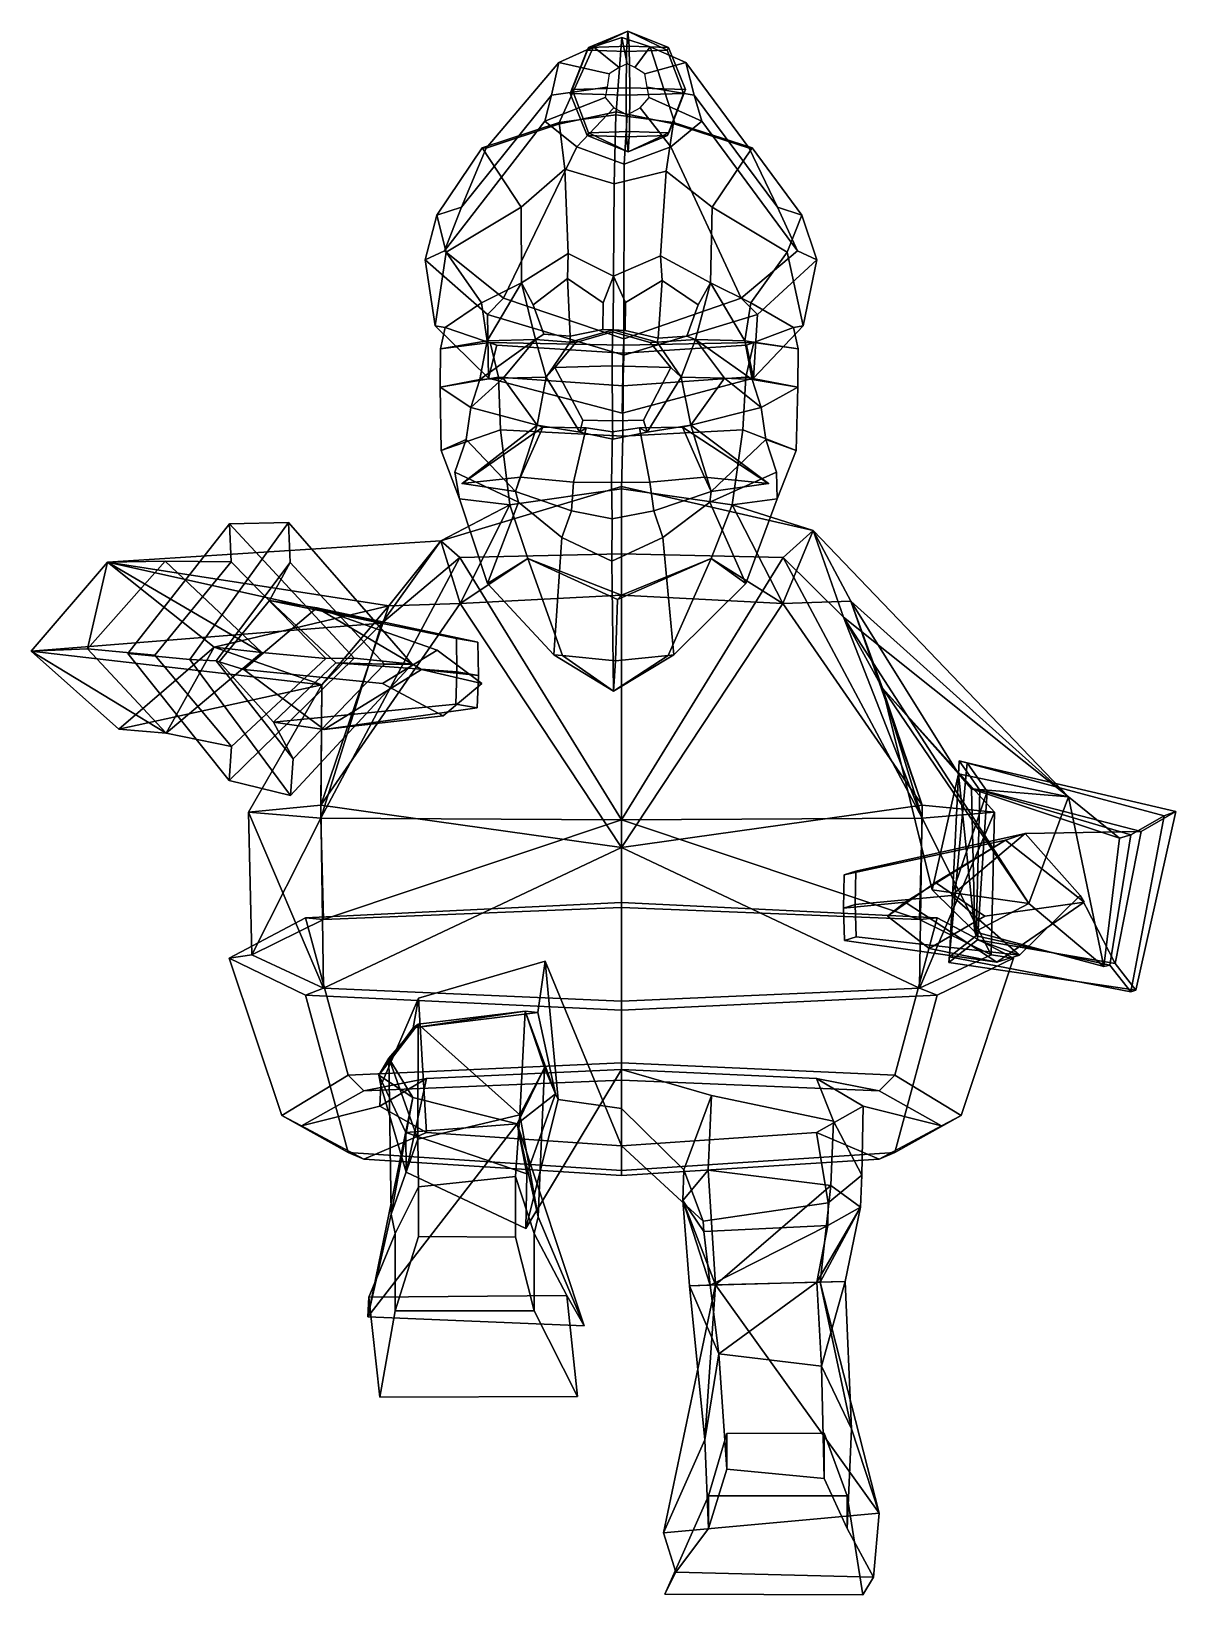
# Model space of a CAD drawing. Extents: x -202 to 186, y -154 to 377.
import ezdxf

# ---------------------------------------------------------------- set-up
doc = ezdxf.new("R2010")
doc.units = 0

msp = doc.modelspace()

# ---------------------------------------------------------------- linework, layer by layer
for p in [(-55.881325, 223.509094, 96.519157), (48.075958, 223.509094, 99.720512)]:
    msp.add_point(p)
for points in [[(-0.116516, 370.269958, -40.212875), (0.331226, 377.146362, -54.752239), (-13.489609, 370.712646, -48.07933)], [(-13.489609, 370.712646, -48.07933), (0.331226, 377.146362, -54.752239), (-13.03091, 371.597992, -62.974461)], [(0.331226, 377.146362, -54.752239), (0.800882, 372.04068, -70.003197), (-13.03091, 371.597992, -62.974461)], [(-0.116516, 370.269958, -40.212875), (13.715307, 370.712646, -47.24155), (0.331226, 377.146362, -54.752239)], [(0.331226, 377.146362, -54.752239), (14.174006, 371.597992, -62.136681), (0.800882, 372.04068, -70.003197)], [(13.715307, 370.712646, -47.24155), (14.174006, 371.597992, -62.136681), (0.331226, 377.146362, -54.752239)], [(-47.729977, 337.44809, 57.647293), (-23.192663, 345.571411, 68.518448), (-11.272861, 371.880646, 10.676607), (-23.093084, 366.52475, 6.916567)], [(-3.603385, 349.734802, 75.284683), (-1.71189, 375.006348, 12.95296), (-11.272861, 371.880646, 10.676607), (-23.192663, 345.571411, 68.518448)], [(-2.633693, 364.826691, -46.366898), (-5.968301, 362.666229, -46.609684), (-23.093084, 366.52475, 6.916567), (-11.272861, 371.880646, 10.676607)], [(-13.03091, 371.597992, -62.974461), (0.800882, 372.04068, -70.003197), (1.017332, 357.943695, -77.031876), (-18.543797, 357.317688, -67.09182)], [(0.057936, 366.087524, -46.202244), (-2.633693, 364.826691, -46.366898), (-11.272861, 371.880646, 10.676607), (-1.71189, 375.006348, 12.95296)], [(-3.603385, 349.734802, 75.284683), (16.365107, 345.571411, 69.736633), (7.97103, 371.880646, 11.269224), (-1.71189, 375.006348, 12.95296)], [(0.057936, 366.087524, -46.202244), (-1.71189, 375.006348, 12.95296), (7.97103, 371.880646, 11.269224), (2.754596, 364.826691, -46.200962)], [(14.174006, 371.597992, -62.136681), (19.929758, 357.317657, -65.907021), (1.017332, 357.943695, -77.031876), (0.800882, 372.04068, -70.003197)], [(2.754596, 364.826691, -46.200962), (7.97103, 371.880646, 11.269224), (20.000217, 366.52475, 8.243629), (6.097824, 362.666229, -46.238106)], [(41.524853, 337.44809, 60.395897), (20.000217, 366.52475, 8.243629), (7.97103, 371.880646, 11.269224), (16.365107, 345.571411, 69.736633)], [(-56.153599, 317.396423, 37.475311), (-47.729977, 337.44809, 57.647293), (-23.093084, 366.52475, 6.916567), (-25.555246, 355.493378, -0.153944)], [(-5.968301, 362.666229, -46.609684), (-6.709085, 358.21637, -46.921032), (-25.555246, 355.493378, -0.153944), (-23.093084, 366.52475, 6.916567)], [(-19.192495, 356.065582, -46.02684), (-13.489609, 370.712646, -48.07933), (-13.03091, 371.597992, -62.974461), (-18.543797, 357.317688, -67.09182)], [(-0.280065, 355.439545, -34.902016), (-0.116516, 370.269958, -40.212875), (-13.489609, 370.712646, -48.07933), (-19.192495, 356.065582, -46.02684)], [(-0.280065, 355.439545, -34.902016), (19.281057, 356.065582, -44.842041), (13.715307, 370.712646, -47.24155), (-0.116516, 370.269958, -40.212875)], [(6.097824, 362.666229, -46.238106), (20.000217, 366.52475, 8.243629), (22.892769, 355.493378, 1.338016), (6.856359, 358.21637, -46.503284)], [(19.281057, 356.065582, -44.842041), (19.929758, 357.317657, -65.907021), (14.174006, 371.597992, -62.136681), (13.715307, 370.712646, -47.24155)], [(51.173725, 317.396423, 40.780457), (22.892769, 355.493378, 1.338016), (20.000217, 366.52475, 8.243629), (41.524853, 337.44809, 60.395897)], [(-6.709085, 358.21637, -46.921032), (-7.388259, 354.626953, -47.174694), (-27.832855, 346.595001, -5.866297), (-25.555246, 355.493378, -0.153944)], [(-19.192495, 356.065582, -46.02684), (-18.543797, 357.317688, -67.09182), (-12.978011, 342.670624, -64.692245), (-13.436709, 341.785278, -49.797115)], [(-0.280065, 355.439545, -34.902016), (-19.192495, 356.065582, -46.02684), (-13.436709, 341.785278, -49.797115), (-0.063616, 341.34259, -41.930664)], [(-12.978011, 342.670624, -64.692245), (-18.543797, 357.317688, -67.09182), (1.017332, 357.943695, -77.031876), (0.853782, 343.113281, -71.720985)], [(-0.280065, 355.439545, -34.902016), (-0.063616, 341.34259, -41.930664), (13.768205, 341.785248, -48.959335), (19.281057, 356.065582, -44.842041)], [(14.226903, 342.670624, -63.854465), (0.853782, 343.113281, -71.720985), (1.017332, 357.943695, -77.031876), (19.929758, 357.317657, -65.907021)], [(6.856359, 358.21637, -46.503284), (22.892769, 355.493378, 1.338016), (25.517557, 346.594971, -4.223368), (7.549856, 354.626953, -46.714672)], [(19.281057, 356.065582, -44.842041), (13.768205, 341.785248, -48.959335), (14.226903, 342.670624, -63.854465), (19.929758, 357.317657, -65.907021)], [(-61.871082, 302.569519, 19.438971), (-56.153599, 317.396423, 37.475311), (-25.555246, 355.493378, -0.153944), (-27.832855, 346.595001, -5.866297)], [(-7.388259, 354.626953, -47.174694), (-4.381738, 351.118195, -47.309597), (-16.950588, 337.896606, -11.046558), (-27.832855, 346.595001, -5.866297)], [(-4.381738, 351.118195, -47.309597), (0.092511, 348.754364, -47.3251), (-0.873653, 332.036591, -14.267151), (-16.950588, 337.896606, -11.046558)], [(4.557329, 351.118195, -47.034317), (14.97465, 337.896576, -10.063418), (-0.873653, 332.036591, -14.267151), (0.092511, 348.754364, -47.3251)], [(7.549856, 354.626953, -46.714672), (25.517557, 346.594971, -4.223368), (14.97465, 337.896576, -10.063418), (4.557329, 351.118195, -47.034317)], [(57.990177, 302.569519, 23.130096), (25.517557, 346.594971, -4.223368), (22.892769, 355.493378, 1.338016), (51.173725, 317.396423, 40.780457)], [(-41.845936, 286.55014, 5.542206), (-61.871082, 302.569519, 19.438971), (-27.832855, 346.595001, -5.866297), (-16.950588, 337.896606, -11.046558)], [(-21.066147, 330.266754, 88.660553), (-22.969227, 346.209625, 73.889877), (-49.135857, 337.573334, 62.938446), (-35.840725, 317.428802, 83.034904)], [(-22.969227, 346.209625, 73.889877), (-23.192663, 345.571411, 68.518448), (-47.729977, 337.44809, 57.647293), (-49.135857, 337.573334, 62.938446)], [(-3.751353, 348.767059, 80.089584), (-3.603385, 349.734802, 75.284683), (-23.192663, 345.571411, 68.518448), (-22.969227, 346.209625, 73.889877)], [(-4.276262, 325.372192, 97.134796), (-3.751353, 348.767059, 80.089584), (-22.969227, 346.209625, 73.889877), (-21.066147, 330.266754, 88.660553)], [(-4.276262, 325.372192, 97.134796), (13.391994, 329.617676, 90.202209), (15.811582, 346.209625, 75.084129), (-3.751353, 348.767059, 80.089584)], [(-3.751353, 348.767059, 80.089584), (15.811582, 346.209625, 75.084129), (16.365107, 345.571411, 69.736633), (-3.603385, 349.734802, 75.284683)], [(13.391994, 329.617676, 90.202209), (28.967606, 317.428772, 85.030685), (42.602497, 337.573303, 65.763527), (15.811582, 346.209625, 75.084129)], [(38.858055, 286.55014, 8.027484), (14.97465, 337.896576, -10.063418), (25.517557, 346.594971, -4.223368), (57.990177, 302.569519, 23.130096)], [(15.811582, 346.209625, 75.084129), (42.602497, 337.573303, 65.763527), (41.524853, 337.44809, 60.395897), (16.365107, 345.571411, 69.736633)], [(-13.436709, 341.785278, -49.797115), (-12.978011, 342.670624, -64.692245), (0.406029, 336.236877, -57.181557)], [(-0.063616, 341.34259, -41.930664), (-13.436709, 341.785278, -49.797115), (0.406029, 336.236877, -57.181557)], [(0.406029, 336.236877, -57.181557), (-12.978011, 342.670624, -64.692245), (0.853782, 343.113281, -71.720985)], [(-0.063616, 341.34259, -41.930664), (0.406029, 336.236877, -57.181557), (13.768205, 341.785248, -48.959335)], [(0.406029, 336.236877, -57.181557), (0.853782, 343.113281, -71.720985), (14.226903, 342.670624, -63.854465)], [(13.768205, 341.785248, -48.959335), (0.406029, 336.236877, -57.181557), (14.226903, 342.670624, -63.854465)], [(-35.840725, 317.428802, 83.034904), (-49.135857, 337.573334, 62.938446), (-64.550583, 314.67453, 40.539902), (-61.404224, 302.127686, 69.850586)], [(-49.135857, 337.573334, 62.938446), (-47.729977, 337.44809, 57.647293), (-56.153599, 317.396423, 37.475311), (-64.550583, 314.67453, 40.539902)], [(-1.069545, 272.746582, -6.99648), (-41.845936, 286.55014, 5.542206), (-16.950588, 337.896606, -11.046558), (-0.873653, 332.036591, -14.267151)], [(-1.069545, 272.746582, -6.99648), (-0.873653, 332.036591, -14.267151), (14.97465, 337.896576, -10.063418), (38.858055, 286.55014, 8.027484)], [(28.967606, 317.428772, 85.030685), (54.422298, 302.127686, 73.417465), (59.366226, 314.67453, 44.355919), (42.602497, 337.573303, 65.763527)], [(42.602497, 337.573303, 65.763527), (59.366226, 314.67453, 44.355919), (51.173725, 317.396423, 40.780457), (41.524853, 337.44809, 60.395897)], [(-21.066147, 330.266754, 88.660553), (-35.840725, 317.428802, 83.034904), (-35.779865, 291.732971, 90.568245), (-19.88756, 301.674194, 101.352425)], [(-4.276262, 325.372192, 97.134796), (-21.066147, 330.266754, 88.660553), (-19.88756, 301.674194, 101.352425), (-4.52136, 294.00061, 105.093788)], [(-4.276262, 325.372192, 97.134796), (-4.52136, 294.00061, 105.093788), (11.445468, 300.899323, 102.44725), (13.391994, 329.617676, 90.202209)], [(13.391994, 329.617676, 90.202209), (11.445468, 300.899323, 102.44725), (28.443319, 291.732971, 92.54599), (28.967606, 317.428772, 85.030685)], [(-64.550583, 314.67453, 40.539902), (-56.153599, 317.396423, 37.475311), (-61.871082, 302.569519, 19.438971), (-68.429314, 299.478516, 19.461666)], [(-61.404224, 302.127686, 69.850586), (-64.550583, 314.67453, 40.539902), (-68.429314, 299.478516, 19.461666), (-65.100067, 277.147125, 41.282822)], [(-49.384697, 284.927368, 74.779175), (-35.779865, 291.732971, 90.568245), (-35.840725, 317.428802, 83.034904), (-61.404224, 302.127686, 69.850586)], [(42.122272, 284.927368, 77.59713), (54.422298, 302.127686, 73.417465), (28.967606, 317.428772, 85.030685), (28.443319, 291.732971, 92.54599)], [(59.366226, 314.67453, 44.355919), (64.534584, 299.478485, 23.556288), (57.990177, 302.569519, 23.130096), (51.173725, 317.396423, 40.780457)], [(54.422298, 302.127686, 73.417465), (59.868954, 277.147095, 45.131241), (64.534584, 299.478485, 23.556288), (59.366226, 314.67453, 44.355919)], [(-68.429314, 299.478516, 19.461666), (-61.871082, 302.569519, 19.438971), (-41.845936, 286.55014, 5.542206), (-47.3535, 280.960754, 4.770217)], [(-65.100067, 277.147125, 41.282822), (-68.429314, 299.478516, 19.461666), (-47.3535, 280.960754, 4.770217), (-47.001808, 259.390045, 22.437302)], [(-61.404224, 302.127686, 69.850586), (-65.100067, 277.147125, 41.282822), (-61.731625, 276.558441, 39.291069), (-49.384697, 284.927368, 74.779175)], [(-20.165123, 293.16394, 101.956139), (-19.88756, 301.674194, 101.352425), (-35.779865, 291.732971, 90.568245), (-31.808367, 284.292999, 92.229012)], [(-20.165123, 293.16394, 101.956139), (-8.086473, 284.888611, 104.391029), (-4.52136, 294.00061, 105.093788), (-19.88756, 301.674194, 101.352425)], [(11.94232, 292.459229, 102.780418), (11.445468, 300.899323, 102.44725), (-4.52136, 294.00061, 105.093788), (-0.472189, 285.017151, 104.799423)], [(11.94232, 292.459229, 102.780418), (24.216333, 284.281281, 91.446785), (28.443319, 291.732971, 92.54599), (11.445468, 300.899323, 102.44725)], [(64.534584, 299.478485, 23.556288), (44.402687, 280.960754, 7.595849), (38.858055, 286.55014, 8.027484), (57.990177, 302.569519, 23.130096)], [(54.422298, 302.127686, 73.417465), (42.122272, 284.927368, 77.59713), (56.629452, 276.558441, 42.935997), (59.868954, 277.147095, 45.131241)], [(59.868954, 277.147095, 45.131241), (42.964577, 259.390015, 25.207815), (44.402687, 280.960754, 7.595849), (64.534584, 299.478485, 23.556288)], [(-19.241358, 273.601807, 101.177376), (-20.165123, 293.16394, 101.956139), (-31.808367, 284.292999, 92.229012), (-28.168507, 274.268555, 95.765869)], [(-8.086473, 284.888611, 104.391029), (-20.165123, 293.16394, 101.956139), (-19.241358, 273.601807, 101.177376), (-8.12711, 275.828033, 105.710609)], [(-8.12711, 275.828033, 105.710609), (-4.64265, 275.748657, 109.032394), (-4.52136, 294.00061, 105.093788), (-8.086473, 284.888611, 104.391029)], [(-0.519537, 275.580139, 106.336937), (-0.472189, 285.017151, 104.799423), (-4.52136, 294.00061, 105.093788), (-4.64265, 275.748657, 109.032394)], [(-0.472189, 285.017151, 104.799423), (-0.519537, 275.580139, 106.336937), (10.66409, 272.957275, 101.500732), (11.94232, 292.459229, 102.780418)], [(10.66409, 272.957275, 101.500732), (20.416731, 273.622925, 95.467827), (24.216333, 284.281281, 91.446785), (11.94232, 292.459229, 102.780418)], [(-47.459808, 272.001495, 76.363823), (-35.779865, 291.732971, 90.568245), (-49.384697, 284.927368, 74.779175)], [(-31.038378, 272.482788, 96.774323), (-35.779865, 291.732971, 90.568245), (-47.459808, 272.001495, 76.363823)], [(-28.168507, 274.268555, 95.765869), (-31.808367, 284.292999, 92.229012), (-35.779865, 291.732971, 90.568245), (-31.038378, 272.482788, 96.774323)], [(20.416731, 273.622925, 95.467827), (23.328947, 272.482788, 98.448563), (28.443319, 291.732971, 92.54599), (24.216333, 284.281281, 91.446785)], [(23.328947, 272.482788, 98.448563), (40.103523, 272.001495, 79.060333), (28.443319, 291.732971, 92.54599)], [(40.103523, 272.001495, 79.060333), (42.122272, 284.927368, 77.59713), (28.443319, 291.732971, 92.54599)], [(-49.384697, 284.927368, 74.779175), (-61.731625, 276.558441, 39.291069), (-63.251152, 269.292236, 39.758892), (-47.459808, 272.001495, 76.363823)], [(-47.3535, 280.960754, 4.770217), (-41.845936, 286.55014, 5.542206), (-1.069545, 272.746582, -6.99648), (-1.023115, 267.132477, -8.504208)], [(44.402687, 280.960754, 7.595849), (-1.023115, 267.132477, -8.504208), (-1.069545, 272.746582, -6.99648), (38.858055, 286.55014, 8.027484)], [(42.122272, 284.927368, 77.59713), (40.103523, 272.001495, 79.060333), (58.117306, 269.292236, 43.496429), (56.629452, 276.558441, 42.935997)], [(-65.100067, 277.147125, 41.282822), (-47.001808, 259.390045, 22.437302), (-44.179668, 270.555054, 14.813267), (-61.731625, 276.558441, 39.291069)], [(-63.251152, 269.292236, 39.758892), (-61.731625, 276.558441, 39.291069), (-44.179668, 270.555054, 14.813267), (-46.35487, 271.407532, 10.323637)], [(-47.001808, 259.390045, 22.437302), (-47.3535, 280.960754, 4.770217), (-1.023115, 267.132477, -8.504208), (-1.534736, 247.401428, 8.109522)], [(42.964577, 259.390015, 25.207815), (-1.534736, 247.401428, 8.109522), (-1.023115, 267.132477, -8.504208), (44.402687, 280.960754, 7.595849)], [(59.868954, 277.147095, 45.131241), (56.629452, 276.558441, 42.935997), (40.616909, 270.555054, 17.424574), (42.964577, 259.390015, 25.207815)], [(58.117306, 269.292236, 43.496429), (43.064232, 271.407532, 13.077295), (40.616909, 270.555054, 17.424574), (56.629452, 276.558441, 42.935997)], [(-47.459808, 272.001495, 76.363823), (-63.251152, 269.292236, 39.758892), (-63.361156, 256.230408, 42.623325), (-49.916874, 258.912384, 76.822998)], [(-63.361156, 256.230408, 42.623325), (-63.251152, 269.292236, 39.758892), (-46.35487, 271.407532, 10.323637), (-43.584629, 259.648804, 9.539016)], [(-49.916874, 258.912384, 76.822998), (-31.038378, 272.482788, 96.774323), (-47.459808, 272.001495, 76.363823)], [(-41.982086, 259.312073, 100.310303), (-31.038378, 272.482788, 96.774323), (-49.916874, 258.912384, 76.822998)], [(-46.35487, 271.407532, 10.323637), (-44.179668, 270.555054, 14.813267), (-1.2738, 267.86322, -0.363753), (-1.181977, 270.544312, -3.345497)], [(-43.584629, 259.648804, 9.539016), (-46.35487, 271.407532, 10.323637), (-1.181977, 270.544312, -3.345497), (-1.249187, 256.763519, -1.162999)], [(-41.982086, 259.312073, 100.310303), (-27.450287, 259.624023, 103.781494), (-31.038378, 272.482788, 96.774323)], [(-19.241358, 273.601807, 101.177376), (-28.168507, 274.268555, 95.765869), (-31.038378, 272.482788, 96.774323), (-19.279501, 271.532654, 103.484573)], [(-27.450287, 259.624023, 103.781494), (-19.279501, 271.532654, 103.484573), (-31.038378, 272.482788, 96.774323)], [(-24.466911, 263.013885, 121.184563), (-17.343336, 271.503845, 119.759239), (-19.279501, 271.532654, 103.484573), (-27.450287, 259.624023, 103.781494)], [(-4.974988, 263.532837, 128.218735), (-4.829001, 275.117432, 123.478157), (-17.343336, 271.503845, 119.759239), (-24.466911, 263.013885, 121.184563)], [(-19.241358, 273.601807, 101.177376), (-19.279501, 271.532654, 103.484573), (-4.64265, 275.748657, 109.032394), (-8.12711, 275.828033, 105.710609)], [(-4.829001, 275.117432, 123.478157), (-4.64265, 275.748657, 109.032394), (-19.279501, 271.532654, 103.484573), (-17.343336, 271.503845, 119.759239)], [(-4.974988, 263.532837, 128.218735), (14.912823, 263.013885, 122.397263), (7.890449, 271.503845, 120.536308), (-4.829001, 275.117432, 123.478157)], [(-4.829001, 275.117432, 123.478157), (7.890449, 271.503845, 120.536308), (10.307831, 271.532654, 104.395714), (-4.64265, 275.748657, 109.032394)], [(10.66409, 272.957275, 101.500732), (-0.519537, 275.580139, 106.336937), (-4.64265, 275.748657, 109.032394), (10.307831, 271.532654, 104.395714)], [(43.064232, 271.407532, 13.077295), (-1.181977, 270.544312, -3.345497), (-1.2738, 267.86322, -0.363753), (40.616909, 270.555054, 17.424574)], [(40.347523, 259.648804, 12.123703), (-1.249187, 256.763519, -1.162999), (-1.181977, 270.544312, -3.345497), (43.064232, 271.407532, 13.077295)], [(14.912823, 263.013885, 122.397263), (18.444868, 259.624023, 105.194832), (10.307831, 271.532654, 104.395714), (7.890449, 271.503845, 120.536308)], [(10.66409, 272.957275, 101.500732), (10.307831, 271.532654, 104.395714), (23.328947, 272.482788, 98.448563), (20.416731, 273.622925, 95.467827)], [(18.444868, 259.624023, 105.194832), (23.328947, 272.482788, 98.448563), (10.307831, 271.532654, 104.395714)], [(33.16272, 259.312073, 102.62439), (23.328947, 272.482788, 98.448563), (18.444868, 259.624023, 105.194832)], [(33.16272, 259.312073, 102.62439), (42.527687, 258.912384, 79.66983), (23.328947, 272.482788, 98.448563)], [(42.527687, 258.912384, 79.66983), (40.103523, 272.001495, 79.060333), (23.328947, 272.482788, 98.448563)], [(40.103523, 272.001495, 79.060333), (42.527687, 258.912384, 79.66983), (58.05085, 256.230408, 46.362206), (58.117306, 269.292236, 43.496429)], [(58.05085, 256.230408, 46.362206), (40.347523, 259.648804, 12.123703), (43.064232, 271.407532, 13.077295), (58.117306, 269.292236, 43.496429)], [(-47.001808, 259.390045, 22.437302), (-1.534736, 247.401428, 8.109522), (-1.2738, 267.86322, -0.363753), (-44.179668, 270.555054, 14.813267)], [(42.964577, 259.390015, 25.207815), (40.616909, 270.555054, 17.424574), (-1.2738, 267.86322, -0.363753), (-1.534736, 247.401428, 8.109522)], [(-14.926999, 245.03714, 117.576286), (-24.466911, 263.013885, 121.184563), (-27.450287, 259.624023, 103.781494), (-15.986034, 241.049377, 104.859261)], [(-4.818595, 244.7901, 123.140213), (-4.974988, 263.532837, 128.218735), (-24.466911, 263.013885, 121.184563), (-14.926999, 245.03714, 117.576286)], [(-4.818595, 244.7901, 123.140213), (5.613013, 245.03714, 118.208817), (14.912823, 263.013885, 122.397263), (-4.974988, 263.532837, 128.218735)], [(5.613013, 245.03714, 118.208817), (6.93602, 241.049377, 105.565147), (18.444868, 259.624023, 105.194832), (14.912823, 263.013885, 122.397263)], [(-63.001617, 234.777039, 45.124458), (-63.361156, 256.230408, 42.623325), (-43.584629, 259.648804, 9.539016), (-42.91074, 241.838135, 13.409851)], [(-49.916874, 258.912384, 76.822998), (-63.361156, 256.230408, 42.623325), (-52.979725, 249.372925, 76.671051)], [(-54.607807, 238.467346, 77.371758), (-52.979725, 249.372925, 76.671051), (-63.361156, 256.230408, 42.623325), (-63.001617, 234.777039, 45.124458)], [(-52.979725, 249.372925, 76.671051), (-41.982086, 259.312073, 100.310303), (-49.916874, 258.912384, 76.822998)], [(-30.420565, 243.357239, 98.379707), (-41.982086, 259.312073, 100.310303), (-52.979725, 249.372925, 76.671051)], [(-42.91074, 241.838135, 13.409851), (-43.584629, 259.648804, 9.539016), (-1.249187, 256.763519, -1.162999), (-1.413359, 239.65918, 4.168115)], [(-30.420565, 243.357239, 98.379707), (-27.450287, 259.624023, 103.781494), (-41.982086, 259.312073, 100.310303)], [(-15.986034, 241.049377, 104.859261), (-27.450287, 259.624023, 103.781494), (-30.420565, 243.357239, 98.379707)], [(39.436733, 241.838135, 15.945739), (-1.413359, 239.65918, 4.168115), (-1.249187, 256.763519, -1.162999), (40.347523, 259.648804, 12.123703)], [(6.93602, 241.049377, 105.565147), (21.741898, 243.357239, 99.986046), (18.444868, 259.624023, 105.194832)], [(21.741898, 243.357239, 99.986046), (33.16272, 259.312073, 102.62439), (18.444868, 259.624023, 105.194832)], [(21.741898, 243.357239, 99.986046), (45.594082, 249.372925, 79.706627), (33.16272, 259.312073, 102.62439)], [(45.594082, 249.372925, 79.706627), (42.527687, 258.912384, 79.66983), (33.16272, 259.312073, 102.62439)], [(57.538097, 234.777039, 48.836475), (39.436733, 241.838135, 15.945739), (40.347523, 259.648804, 12.123703), (58.05085, 256.230408, 46.362206)], [(42.527687, 258.912384, 79.66983), (45.594082, 249.372925, 79.706627), (58.05085, 256.230408, 46.362206)], [(47.175964, 238.467346, 80.506187), (57.538097, 234.777039, 48.836475), (58.05085, 256.230408, 46.362206), (45.594082, 249.372925, 79.706627)], [(-54.607807, 238.467346, 77.371758), (-37.755917, 220.892761, 105.652687), (-30.420565, 243.357239, 98.379707), (-52.979725, 249.372925, 76.671051)], [(-4.818595, 244.7901, 123.140213), (-14.926999, 245.03714, 117.576286), (-15.986034, 241.049377, 104.859261), (-4.711452, 238.575684, 111.266586)], [(-4.818595, 244.7901, 123.140213), (-4.711452, 238.575684, 111.266586), (6.93602, 241.049377, 105.565147), (5.613013, 245.03714, 118.208817)], [(47.175964, 238.467346, 80.506187), (45.594082, 249.372925, 79.706627), (21.741898, 243.357239, 99.986046), (28.615828, 220.892761, 107.696602)], [(-56.82914, 218.403198, 50.289764), (-63.001617, 234.777039, 45.124458), (-42.91074, 241.838135, 13.409851), (-39.738895, 216.331299, 32.161495)], [(-28.488127, 242.671265, 112.501266), (-30.420565, 243.357239, 98.379707), (-55.881325, 223.509094, 96.519157)], [(-55.881325, 223.509094, 96.519157), (-30.420565, 243.357239, 98.379707), (-37.755917, 220.892761, 105.652687)], [(-36.062836, 225.771179, 115.552551), (-28.488127, 242.671265, 112.501266), (-55.881325, 223.509094, 96.519157)], [(-39.738895, 216.331299, 32.161495), (-42.91074, 241.838135, 13.409851), (-1.413359, 239.65918, 4.168115), (-1.777816, 221.738708, 9.344525)], [(-13.801743, 242.415466, 113.084267), (-28.488127, 242.671265, 112.501266), (-36.062836, 225.771179, 115.552551), (-18.127804, 224.036499, 124.879387)], [(-28.488127, 242.671265, 112.501266), (-13.801743, 242.415466, 113.084267), (-15.986034, 241.049377, 104.859261), (-30.420565, 243.357239, 98.379707)], [(-18.127804, 224.036499, 124.879387), (-5.164315, 223.86908, 125.972343), (-4.862751, 241.147217, 116.179688), (-13.801743, 242.415466, 113.084267)], [(-4.862751, 241.147217, 116.179688), (-4.711452, 238.575684, 111.266586), (-15.986034, 241.049377, 104.859261), (-13.801743, 242.415466, 113.084267)], [(7.841859, 224.036499, 125.679123), (4.24977, 242.415466, 113.640167), (-4.862751, 241.147217, 116.179688), (-5.164315, 223.86908, 125.972343)], [(-4.862751, 241.147217, 116.179688), (4.24977, 242.415466, 113.640167), (6.93602, 241.049377, 105.565147), (-4.711452, 238.575684, 111.266586)], [(35.731968, 216.331299, 33.018978), (-1.777816, 221.738708, 9.344525), (-1.413359, 239.65918, 4.168115), (39.436733, 241.838135, 15.945739)], [(18.944199, 242.671265, 113.961937), (21.741898, 243.357239, 99.986046), (6.93602, 241.049377, 105.565147), (4.24977, 242.415466, 113.640167)], [(4.24977, 242.415466, 113.640167), (7.841859, 224.036499, 125.679123), (26.316805, 225.771179, 117.473526), (18.944199, 242.671265, 113.961937)], [(18.944199, 242.671265, 113.961937), (48.075958, 223.509094, 99.720512), (21.741898, 243.357239, 99.986046)], [(26.316805, 225.771179, 117.473526), (48.075958, 223.509094, 99.720512), (18.944199, 242.671265, 113.961937)], [(48.075958, 223.509094, 99.720512), (28.615828, 220.892761, 107.696602), (21.741898, 243.357239, 99.986046)], [(51.059483, 218.403198, 53.61219), (35.731968, 216.331299, 33.018978), (39.436733, 241.838135, 15.945739), (57.538097, 234.777039, 48.836475)], [(-56.82914, 218.403198, 50.289764), (-58.444851, 227.390625, 81.010513), (-54.607807, 238.467346, 77.371758), (-63.001617, 234.777039, 45.124458)], [(-54.607807, 238.467346, 77.371758), (-58.444851, 227.390625, 81.010513), (-36.80127, 217.203827, 96.847679), (-37.755917, 220.892761, 105.652687)], [(47.175964, 238.467346, 80.506187), (28.615828, 220.892761, 107.696602), (28.204779, 217.203827, 98.849533), (50.781841, 227.390625, 84.374146)], [(51.059483, 218.403198, 53.61219), (57.538097, 234.777039, 48.836475), (47.175964, 238.467346, 80.506187), (50.781841, 227.390625, 84.374146)], [(-36.80127, 217.203827, 96.847679), (-58.444851, 227.390625, 81.010513), (-56.82914, 218.403198, 50.289764), (-47.29525, 189.633423, 68.115807)], [(-37.755917, 220.892761, 105.652687), (-36.062836, 225.771179, 115.552551), (-55.881325, 223.509094, 96.519157)], [(-18.127804, 224.036499, 124.879387), (-36.062836, 225.771179, 115.552551), (-37.755917, 220.892761, 105.652687), (-18.839455, 214.231812, 115.447639)], [(-5.164315, 223.86908, 125.972343), (-18.127804, 224.036499, 124.879387), (-18.839455, 214.231812, 115.447639), (-5.02643, 211.55542, 121.494812)], [(-5.164315, 223.86908, 125.972343), (-5.02643, 211.55542, 121.494812), (9.132512, 214.231812, 116.309029), (7.841859, 224.036499, 125.679123)], [(7.841859, 224.036499, 125.679123), (9.132512, 214.231812, 116.309029), (28.615828, 220.892761, 107.696602), (26.316805, 225.771179, 117.473526)], [(28.615828, 220.892761, 107.696602), (48.075958, 223.509094, 99.720512), (26.316805, 225.771179, 117.473526)], [(28.204779, 217.203827, 98.849533), (40.446789, 189.633423, 70.817818), (51.059483, 218.403198, 53.61219), (50.781841, 227.390625, 84.374146)], [(-1.853932, 222.489258, 5.078217), (-1.857344, 199.695862, -46.094997), (-56.752666, 198.445984, -36.493587), (-63.116508, 204.04834, 2.25955)], [(-1.853932, 222.489258, 5.078217), (-63.116508, 204.04834, 2.25955), (-39.738895, 216.331299, 32.161495), (-1.777816, 221.738708, 9.344525)], [(-47.29525, 189.633423, 68.115807), (-56.82914, 218.403198, 50.289764), (-39.738895, 216.331299, 32.161495), (-33.580589, 198.099792, 61.157253)], [(-22.097931, 205.200012, 117.87249), (-18.839455, 214.231812, 115.447639), (-37.755917, 220.892761, 105.652687), (-36.80127, 217.203827, 96.847679)], [(-1.853932, 222.489258, 5.078217), (63.282539, 207.595001, 2.587746), (53.064346, 198.445984, -36.493587), (-1.857344, 199.695862, -46.094997)], [(-1.777816, 221.738708, 9.344525), (35.731968, 216.331299, 33.018978), (63.282539, 207.595001, 2.587746), (-1.853932, 222.489258, 5.078217)], [(12.235607, 205.200012, 118.929787), (28.204779, 217.203827, 98.849533), (28.615828, 220.892761, 107.696602), (9.132512, 214.231812, 116.309029)], [(40.446789, 189.633423, 70.817818), (28.591831, 198.099792, 62.134068), (35.731968, 216.331299, 33.018978), (51.059483, 218.403198, 53.61219)], [(-63.116508, 204.04834, 2.25955), (-56.614574, 182.834137, 59.291286), (-39.738895, 216.331299, 32.161495)], [(-56.614574, 182.834137, 59.291286), (-33.580589, 198.099792, 61.157253), (-39.738895, 216.331299, 32.161495)], [(-24.7925, 165.329315, 101.893669), (-22.097931, 205.200012, 117.87249), (-36.80127, 217.203827, 96.847679), (-47.29525, 189.633423, 68.115807)], [(-5.14029, 197.199158, 125.192169), (-5.02643, 211.55542, 121.494812), (-18.839455, 214.231812, 115.447639), (-22.097931, 205.200012, 117.87249)], [(-5.14029, 197.199158, 125.192169), (12.235607, 205.200012, 118.929787), (9.132512, 214.231812, 116.309029), (-5.02643, 211.55542, 121.494812)], [(15.908273, 165.329315, 103.147049), (40.446789, 189.633423, 70.817818), (28.204779, 217.203827, 98.849533), (12.235607, 205.200012, 118.929787)], [(52.935226, 182.834137, 59.291286), (35.731968, 216.331299, 33.018978), (28.591831, 198.099792, 62.134068)], [(63.282539, 207.595001, 2.587746), (35.731968, 216.331299, 33.018978), (52.935226, 182.834137, 59.291286)], [(-148.380234, 163.811005, 148.592911), (-114.858963, 210.269714, 124.462776), (-134.957336, 209.865387, 99.058929), (-169.381668, 165.813599, 123.0597)], [(-169.381668, 165.813599, 123.0597), (-134.957336, 209.865387, 99.058929), (-134.325043, 196.955627, 97.651352), (-160.323822, 165.289154, 115.890816)], [(-148.380234, 163.811005, 148.592911), (-139.454941, 163.334381, 141.531723), (-114.263138, 196.745117, 123.040619), (-114.858963, 210.269714, 124.462776)], [(-92.630005, 164.228638, 62.515282), (-134.957336, 209.865387, 99.058929), (-114.858963, 210.269714, 124.462776), (-72.862427, 162.251526, 89.021797)], [(-92.630005, 164.228638, 62.515282), (-102.178642, 164.08844, 70.023834), (-134.325043, 196.955627, 97.651352), (-134.957336, 209.865387, 99.058929)], [(-72.862427, 162.251526, 89.021797), (-114.858963, 210.269714, 124.462776), (-114.263138, 196.745117, 123.040619), (-82.244476, 162.152954, 96.402092)], [(76.019493, 183.596619, 47.756744), (63.282539, 207.595001, 2.587746), (52.935226, 182.834137, 59.291286)], [(73.598022, 178.16571, -30.36389), (53.064346, 198.445984, -36.493587), (63.282539, 207.595001, 2.587746)], [(76.019493, 183.596619, 47.756744), (149.9935, 117.171364, 3.37794), (63.282539, 207.595001, 2.587746)], [(73.598022, 178.16571, -30.36389), (63.282539, 207.595001, 2.587746), (149.9935, 117.171364, 3.37794)], [(-80.793808, 182.005859, 47.511501), (-63.116508, 204.04834, 2.25955), (-176.376465, 196.89798, 18.777887)], [(-83.210175, 176.133606, -30.922306), (-176.376465, 196.89798, 18.777887), (-63.116508, 204.04834, 2.25955)], [(-83.210175, 176.133606, -30.922306), (-63.116508, 204.04834, 2.25955), (-56.752666, 198.445984, -36.493587)], [(-80.793808, 182.005859, 47.511501), (-56.614574, 182.834137, 59.291286), (-63.116508, 204.04834, 2.25955)], [(-4.561928, 152.998962, 106.411102), (-5.14029, 197.199158, 125.192169), (-22.097931, 205.200012, 117.87249), (-24.7925, 165.329315, 101.893669)], [(-4.561928, 152.998962, 106.411102), (15.908273, 165.329315, 103.147049), (12.235607, 205.200012, 118.929787), (-5.14029, 197.199158, 125.192169)], [(-83.210175, 176.133606, -30.922306), (-202.223328, 166.653961, 3.25779), (-176.376465, 196.89798, 18.777887)], [(-183.083099, 167.420959, 87.927254), (-176.376465, 196.89798, 18.777887), (-202.223328, 166.653961, 3.25779)], [(-160.323822, 165.289154, 115.890816), (-134.325043, 196.955627, 97.651352), (-156.740585, 197.190796, 69.283516), (-183.083099, 167.420959, 87.927254)], [(-183.083099, 167.420959, 87.927254), (-156.740585, 197.190796, 69.283516), (-176.376465, 196.89798, 18.777887)], [(-123.91851, 166.199158, 41.256126), (-176.376465, 196.89798, 18.777887), (-156.740585, 197.190796, 69.283516)], [(-80.793808, 182.005859, 47.511501), (-176.376465, 196.89798, 18.777887), (-140.077576, 167.974915, 41.489128)], [(-123.91851, 166.199158, 41.256126), (-140.077576, 167.974915, 41.489128), (-176.376465, 196.89798, 18.777887)], [(-156.740585, 197.190796, 69.283516), (-134.325043, 196.955627, 97.651352), (-102.178642, 164.08844, 70.023834), (-123.91851, 166.199158, 41.256126)], [(-138.451935, 162.944824, 131.166748), (-121.329399, 183.870239, 119.598747), (-114.263138, 196.745117, 123.040619), (-139.454941, 163.334381, 141.531723)], [(-98.783882, 162.681, 102.74395), (-82.244476, 162.152954, 96.402092), (-114.263138, 196.745117, 123.040619), (-121.329399, 183.870239, 119.598747)], [(-103.881432, 109.935097, -66.663658), (-56.752666, 198.445984, -36.493587), (-1.823219, 109.288124, -100.877357)], [(-103.881432, 109.935097, -66.663658), (-83.210175, 176.133606, -30.922306), (-56.752666, 198.445984, -36.493587)], [(-1.823219, 109.288124, -100.877357), (-56.752666, 198.445984, -36.493587), (-1.857344, 199.695862, -46.094997)], [(-1.823221, 185.656738, 67.180084), (-33.580589, 198.099792, 61.157253), (-56.614574, 182.834137, 59.291286)], [(-24.7925, 165.329315, 101.893669), (-47.29525, 189.633423, 68.115807), (-33.580589, 198.099792, 61.157253), (-21.884642, 165.188171, 86.05455)], [(-21.884642, 165.188171, 86.05455), (-33.580589, 198.099792, 61.157253), (-3.121742, 184.204956, 59.644184), (-3.822634, 163.331421, 82.404114)], [(-3.121742, 184.204956, 59.644184), (-33.580589, 198.099792, 61.157253), (-1.823221, 185.656738, 67.180084)], [(13.980532, 165.188171, 87.159019), (-3.822634, 163.331421, 82.404114), (-3.121742, 184.204956, 59.644184), (28.591831, 198.099792, 62.134068)], [(-3.121742, 184.204956, 59.644184), (-1.823221, 185.656738, 67.180084), (28.591831, 198.099792, 62.134068)], [(-1.823219, 109.288124, -100.877357), (-1.857344, 199.695862, -46.094997), (53.064346, 198.445984, -36.493587)], [(-1.823221, 185.656738, 67.180084), (52.935226, 182.834137, 59.291286), (28.591831, 198.099792, 62.134068)], [(100.235001, 109.935097, -66.663658), (-1.823219, 109.288124, -100.877357), (53.064346, 198.445984, -36.493587)], [(15.908273, 165.329315, 103.147049), (13.980532, 165.188171, 87.159019), (28.591831, 198.099792, 62.134068), (40.446789, 189.633423, 70.817818)], [(100.235001, 109.935097, -66.663658), (53.064346, 198.445984, -36.493587), (73.598022, 178.16571, -30.36389)], [(-103.573418, 155.151062, 6.526648), (-80.793808, 182.005859, 47.511501), (-140.077576, 167.974915, 41.489128)], [(-130.078888, 160.345306, 167.736557), (-105.267586, 181.383514, 151.57309), (-121.329399, 183.870239, 119.598747), (-138.451935, 162.944824, 131.166748)], [(-82.968987, 155.630249, 204.641678), (-64.385063, 167.017822, 205.360046), (-105.267586, 181.383514, 151.57309), (-130.078888, 160.345306, 167.736557)], [(-57.700481, 159.601013, 121.007149), (-98.783882, 162.681, 102.74395), (-121.329399, 183.870239, 119.598747), (-57.785282, 170.959869, 121.384468)], [(-50.558849, 169.712738, 132.046814), (-57.785282, 170.959869, 121.384468), (-121.329399, 183.870239, 119.598747), (-105.267586, 181.383514, 151.57309)], [(-49.293228, 155.630249, 195.120361), (-69.764786, 160.345306, 144.527344), (-105.267586, 181.383514, 151.57309), (-64.385063, 167.017822, 205.360046)], [(-50.360851, 158.352112, 131.6147), (-50.558849, 169.712738, 132.046814), (-105.267586, 181.383514, 151.57309), (-69.764786, 160.345306, 144.527344)], [(-1.82322, 99.940636, 116.477753), (-56.614574, 182.834137, 59.291286), (-103.881432, 114.354317, 87.009003)], [(-103.881432, 114.354317, 87.009003), (-56.614574, 182.834137, 59.291286), (-80.793808, 182.005859, 47.511501)], [(-103.881432, 114.354317, 87.009003), (-80.793808, 182.005859, 47.511501), (-103.573418, 155.151062, 6.526648)], [(-1.82322, 99.940636, 116.477753), (-1.823221, 185.656738, 67.180084), (-56.614574, 182.834137, 59.291286)], [(-1.82322, 99.940636, 116.477753), (52.935226, 182.834137, 59.291286), (-1.823221, 185.656738, 67.180084)], [(-1.82322, 99.940636, 116.477753), (100.234993, 114.354317, 87.009003), (52.935226, 182.834137, 59.291286)], [(100.234993, 114.354317, 87.009003), (76.019493, 183.596619, 47.756744), (52.935226, 182.834137, 59.291286)], [(100.234993, 114.354317, 87.009003), (86.805901, 154.018463, 6.855523), (76.019493, 183.596619, 47.756744)], [(86.805901, 154.018463, 6.855523), (112.598671, 124.94445, 40.186783), (76.019493, 183.596619, 47.756744)], [(76.019493, 183.596619, 47.756744), (112.598671, 124.94445, 40.186783), (149.9935, 117.171364, 3.37794)], [(-103.573418, 155.151062, 6.526648), (-202.223328, 166.653961, 3.25779), (-83.210175, 176.133606, -30.922306)], [(-103.881432, 109.935097, -66.663658), (-103.573418, 155.151062, 6.526648), (-83.210175, 176.133606, -30.922306)], [(100.235001, 109.935097, -66.663658), (73.598022, 178.16571, -30.36389), (86.805901, 154.018463, 6.855523)], [(73.598022, 178.16571, -30.36389), (149.9935, 117.171364, 3.37794), (136.514267, 80.948769, -16.900192)], [(86.805901, 154.018463, 6.855523), (73.598022, 178.16571, -30.36389), (136.514267, 80.948769, -16.900192)], [(-50.360851, 158.352112, 131.6147), (-57.700481, 159.601013, 121.007149), (-57.785282, 170.959869, 121.384468), (-50.558849, 169.712738, 132.046814)], [(-156.368988, 138.785248, 64.875175), (-183.083099, 167.420959, 87.927254), (-202.223328, 166.653961, 3.25779)], [(-172.471649, 140.114349, 21.908945), (-202.223328, 166.653961, 3.25779), (-103.573418, 155.151062, 6.526648)], [(-156.368988, 138.785248, 64.875175), (-202.223328, 166.653961, 3.25779), (-172.471649, 140.114349, 21.908945)], [(-156.368988, 138.785248, 64.875175), (-134.208939, 134.27298, 93.142799), (-160.323822, 165.289154, 115.890816), (-183.083099, 167.420959, 87.927254)], [(-172.471649, 140.114349, 21.908945), (-103.573418, 155.151062, 6.526648), (-140.077576, 167.974915, 41.489128)], [(-156.368988, 138.785248, 64.875175), (-172.471649, 140.114349, 21.908945), (-140.077576, 167.974915, 41.489128)], [(-135.010239, 122.740944, 92.961082), (-114.191666, 117.567177, 119.559464), (-148.380234, 163.811005, 148.592911), (-169.381668, 165.813599, 123.0597)], [(-135.010239, 122.740944, 92.961082), (-169.381668, 165.813599, 123.0597), (-160.323822, 165.289154, 115.890816), (-134.208939, 134.27298, 93.142799)], [(-156.368988, 138.785248, 64.875175), (-140.077576, 167.974915, 41.489128), (-123.91851, 166.199158, 41.256126)], [(-123.91851, 166.199158, 41.256126), (-102.178642, 164.08844, 70.023834), (-134.208939, 134.27298, 93.142799), (-156.368988, 138.785248, 64.875175)], [(-62.329376, 144.623779, 204.236374), (-49.293228, 155.630249, 195.120361), (-64.385063, 167.017822, 205.360046), (-82.968987, 155.630249, 204.641678)], [(-4.561928, 152.998962, 106.411102), (-24.7925, 165.329315, 101.893669), (-21.884642, 165.188171, 86.05455)], [(-4.561928, 152.998962, 106.411102), (-21.884642, 165.188171, 86.05455), (-3.822634, 163.331421, 82.404114)], [(-4.561928, 152.998962, 106.411102), (13.980532, 165.188171, 87.159019), (15.908273, 165.329315, 103.147049)], [(-4.561928, 152.998962, 106.411102), (-3.822634, 163.331421, 82.404114), (13.980532, 165.188171, 87.159019)], [(-114.191666, 117.567177, 119.559464), (-113.338493, 130.023315, 119.76545), (-139.454941, 163.334381, 141.531723), (-148.380234, 163.811005, 148.592911)], [(-119.990433, 142.496918, 117.425293), (-138.451935, 162.944824, 131.166748), (-139.454941, 163.334381, 141.531723), (-113.338493, 130.023315, 119.76545)], [(-102.8283, 140.019562, 148.581985), (-130.078888, 160.345306, 167.736557), (-138.451935, 162.944824, 131.166748), (-119.990433, 142.496918, 117.425293)], [(-135.010239, 122.740944, 92.961082), (-92.630005, 164.228638, 62.515282), (-72.862427, 162.251526, 89.021797), (-114.191666, 117.567177, 119.559464)], [(-135.010239, 122.740944, 92.961082), (-134.208939, 134.27298, 93.142799), (-102.178642, 164.08844, 70.023834), (-92.630005, 164.228638, 62.515282)], [(-62.329376, 144.623779, 204.236374), (-82.968987, 155.630249, 204.641678), (-130.078888, 160.345306, 167.736557), (-102.8283, 140.019562, 148.581985)], [(-119.990433, 142.496918, 117.425293), (-113.338493, 130.023315, 119.76545), (-82.244476, 162.152954, 96.402092), (-98.783882, 162.681, 102.74395)], [(-58.027245, 148.627136, 120.984161), (-119.990433, 142.496918, 117.425293), (-98.783882, 162.681, 102.74395), (-57.700481, 159.601013, 121.007149)], [(-114.191666, 117.567177, 119.559464), (-72.862427, 162.251526, 89.021797), (-82.244476, 162.152954, 96.402092), (-113.338493, 130.023315, 119.76545)], [(-62.329376, 144.623779, 204.236374), (-102.8283, 140.019562, 148.581985), (-69.764786, 160.345306, 144.527344), (-49.293228, 155.630249, 195.120361)], [(-50.769222, 147.376221, 131.672729), (-50.360851, 158.352112, 131.6147), (-69.764786, 160.345306, 144.527344), (-102.8283, 140.019562, 148.581985)], [(-50.769222, 147.376221, 131.672729), (-58.027245, 148.627136, 120.984161), (-57.700481, 159.601013, 121.007149), (-50.360851, 158.352112, 131.6147)], [(-103.881432, 114.354317, 87.009003), (-103.573418, 155.151062, 6.526648), (-128.483368, 111.897926, 1.591005)], [(-128.483368, 111.897926, 1.591005), (-103.573418, 155.151062, 6.526648), (-103.881432, 109.935097, -66.663658)], [(100.234993, 114.354317, 87.009003), (124.836922, 111.897926, 1.591003), (86.805901, 154.018463, 6.855523)], [(124.836922, 111.897926, 1.591003), (100.235001, 109.935097, -66.663658), (86.805901, 154.018463, 6.855523)], [(103.629082, 85.60952, 13.600062), (112.598671, 124.94445, 40.186783), (86.805901, 154.018463, 6.855523)], [(103.629082, 85.60952, 13.600062), (86.805901, 154.018463, 6.855523), (136.514267, 80.948769, -16.900192)], [(-50.769222, 147.376221, 131.672729), (-102.8283, 140.019562, 148.581985), (-119.990433, 142.496918, 117.425293), (-58.027245, 148.627136, 120.984161)], [(109.613091, 62.761818, 91.549263), (109.339592, 60.882469, 125.667419), (115.504356, 128.682495, 124.087128), (112.840073, 129.34726, 91.076202)], [(109.339592, 60.882469, 125.667419), (119.120384, 68.613411, 124.963974), (122.386345, 118.938393, 123.6493), (115.504356, 128.682495, 124.087128)], [(109.613091, 62.761818, 91.549263), (112.840073, 129.34726, 91.076202), (119.810913, 119.408211, 90.632996), (118.659767, 69.931007, 90.898552)], [(112.840073, 129.34726, 91.076202), (115.504356, 128.682495, 124.087128), (186.370529, 112.191978, 118.468979), (182.415207, 110.727104, 86.349304)], [(112.840073, 129.34726, 91.076202), (182.415207, 110.727104, 86.349304), (171.152512, 104.280952, 87.150101), (119.810913, 119.408211, 90.632996)], [(115.504356, 128.682495, 124.087128), (122.386345, 118.938393, 123.6493), (174.620895, 105.370033, 119.304771), (186.370529, 112.191978, 118.468979)], [(118.170731, 71.329994, 54.728252), (112.598671, 124.94445, 40.186783), (103.629082, 85.60952, 13.600062)], [(118.170731, 71.329994, 54.728252), (117.002144, 119.92054, 54.625977), (112.598671, 124.94445, 40.186783)], [(117.002144, 119.92054, 54.625977), (149.9935, 117.171364, 3.37794), (112.598671, 124.94445, 40.186783)], [(133.356949, 63.336067, 107.334511), (110.208252, 83.658089, 99.907227), (122.386345, 118.938393, 123.6493), (119.120384, 68.613411, 124.963974)], [(110.208252, 83.658089, 99.907227), (135.28801, 104.69297, 109.195061), (174.620895, 105.370033, 119.304771), (122.386345, 118.938393, 123.6493)], [(117.002144, 119.92054, 54.625977), (118.170731, 71.329994, 54.728252), (118.659767, 69.931007, 90.898552), (119.810913, 119.408211, 90.632996)], [(167.277191, 103.064018, 51.223122), (117.002144, 119.92054, 54.625977), (119.810913, 119.408211, 90.632996), (171.152512, 104.280952, 87.150101)], [(117.002144, 119.92054, 54.625977), (167.277191, 103.064018, 51.223122), (149.9935, 117.171364, 3.37794)], [(161.942108, 59.486351, 51.754963), (136.514267, 80.948769, -16.900192), (149.9935, 117.171364, 3.37794)], [(161.942108, 59.486351, 51.754963), (149.9935, 117.171364, 3.37794), (167.277191, 103.064018, 51.223122)], [(-102.970985, 52.223732, 70.168892), (-103.881432, 114.354317, 87.009003), (-128.483368, 111.897926, 1.591005)], [(-102.970985, 52.223732, 70.168892), (-128.483368, 111.897926, 1.591005), (-127.360825, 63.536919, -2.869303)], [(-127.360825, 63.536919, -2.869303), (-128.483368, 111.897926, 1.591005), (-103.881432, 109.935097, -66.663658)], [(-102.970985, 52.223732, 70.168892), (-1.82322, 99.940636, 116.477753), (-103.881432, 114.354317, 87.009003)], [(99.324547, 52.223747, 70.168892), (100.234993, 114.354317, 87.009003), (-1.82322, 99.940636, 116.477753)], [(99.324547, 52.223747, 70.168892), (124.836922, 111.897926, 1.591003), (100.234993, 114.354317, 87.009003)], [(99.324547, 52.223747, 70.168892), (123.714401, 63.536919, -2.869303), (124.836922, 111.897926, 1.591003)], [(123.714401, 63.536919, -2.869303), (100.235001, 109.935097, -66.663658), (124.836922, 111.897926, 1.591003)], [(172.865814, 51.544182, 120.422562), (186.370529, 112.191978, 118.468979), (174.620895, 105.370033, 119.304771), (165.841995, 60.500267, 120.873108)], [(172.865814, 51.544182, 120.422562), (171.138718, 50.948631, 87.351761), (182.415207, 110.727104, 86.349304), (186.370529, 112.191978, 118.468979)], [(-127.360825, 63.536919, -2.869303), (-103.881432, 109.935097, -66.663658), (-102.970985, 75.478615, -79.965187)], [(-102.970985, 75.478615, -79.965187), (-103.881432, 109.935097, -66.663658), (-1.823219, 109.288124, -100.877357)], [(-102.970985, 75.478615, -79.965187), (-1.823219, 109.288124, -100.877357), (-1.837534, 79.540642, -109.287933)], [(99.324547, 75.478615, -79.965187), (-1.837534, 79.540642, -109.287933), (-1.823219, 109.288124, -100.877357)], [(99.324547, 75.478615, -79.965187), (-1.823219, 109.288124, -100.877357), (100.235001, 109.935097, -66.663658)], [(123.714401, 63.536919, -2.869303), (99.324547, 75.478615, -79.965187), (100.235001, 109.935097, -66.663658)], [(171.138718, 50.948631, 87.351761), (163.976563, 60.015282, 87.811447), (171.152512, 104.280952, 87.150101), (182.415207, 110.727104, 86.349304)], [(73.536522, 79.352119, 135.473129), (94.467033, 81.345314, 142.392151), (128.611832, 102.383522, 139.92952), (73.82531, 90.712746, 135.817642)], [(73.82531, 90.712746, 135.817642), (128.611832, 102.383522, 139.92952), (135.28801, 104.69297, 109.195061), (77.74675, 91.959877, 124.283669)], [(77.574928, 80.601021, 123.96077), (77.74675, 91.959877, 124.283669), (135.28801, 104.69297, 109.195061), (110.208252, 83.658089, 99.907227)], [(88.46257, 76.630241, 193.66153), (104.790955, 88.01783, 199.222244), (128.611832, 102.383522, 139.92952), (94.467033, 81.345314, 142.392151)], [(121.560791, 76.630241, 193.914261), (155.288101, 81.345314, 148.459641), (128.611832, 102.383522, 139.92952), (104.790955, 88.01783, 199.222244)], [(155.288101, 81.345314, 148.459641), (153.886826, 83.658089, 114.904343), (135.28801, 104.69297, 109.195061), (128.611832, 102.383522, 139.92952)], [(153.886826, 83.658089, 114.904343), (165.841995, 60.500267, 120.873108), (174.620895, 105.370033, 119.304771), (135.28801, 104.69297, 109.195061)], [(163.976563, 60.015282, 87.811447), (161.942108, 59.486351, 51.754963), (167.277191, 103.064018, 51.223122), (171.152512, 104.280952, 87.150101)], [(-102.970985, 52.223732, 70.168892), (-1.823219, 47.742577, 99.45739), (-1.82322, 99.940636, 116.477753)], [(99.324547, 52.223747, 70.168892), (-1.82322, 99.940636, 116.477753), (-1.823219, 47.742577, 99.45739)], [(73.536522, 79.352119, 135.473129), (73.82531, 90.712746, 135.817642), (77.74675, 91.959877, 124.283669), (77.574928, 80.601021, 123.96077)], [(102.634697, 65.623787, 198.712097), (121.560791, 76.630241, 193.914261), (104.790955, 88.01783, 199.222244), (88.46257, 76.630241, 193.66153)], [(118.170731, 71.329994, 54.728252), (103.629082, 85.60952, 13.600062), (136.514267, 80.948769, -16.900192)], [(-94.619286, 22.593864, -103.907898), (-109.071838, 76.071892, -91.574699), (-1.823437, 81.224831, -124.648643), (-1.823216, 26.80677, -137.200119)], [(-109.071838, 76.071892, -91.574699), (-102.970985, 75.478615, -79.965187), (-1.837534, 79.540642, -109.287933), (-1.823437, 81.224831, -124.648643)], [(105.425392, 76.071892, -91.574699), (-1.823437, 81.224831, -124.648643), (-1.837534, 79.540642, -109.287933), (99.324547, 75.478615, -79.965187)], [(90.972862, 22.593872, -103.907898), (-1.823216, 26.80677, -137.200119), (-1.823437, 81.224831, -124.648643), (105.425392, 76.071892, -91.574699)], [(73.923523, 68.376213, 135.423782), (125.638184, 61.019554, 137.812164), (94.467033, 81.345314, 142.392151), (73.536522, 79.352119, 135.473129)], [(73.923523, 68.376213, 135.423782), (73.536522, 79.352119, 135.473129), (77.574928, 80.601021, 123.96077), (77.86721, 69.627144, 123.857986)], [(77.86721, 69.627144, 123.857986), (77.574928, 80.601021, 123.96077), (110.208252, 83.658089, 99.907227), (133.356949, 63.336067, 107.334511)], [(102.634697, 65.623787, 198.712097), (88.46257, 76.630241, 193.66153), (94.467033, 81.345314, 142.392151), (125.638184, 61.019554, 137.812164)], [(102.634697, 65.623787, 198.712097), (125.638184, 61.019554, 137.812164), (155.288101, 81.345314, 148.459641), (121.560791, 76.630241, 193.914261)], [(118.170731, 71.329994, 54.728252), (136.514267, 80.948769, -16.900192), (161.942108, 59.486351, 51.754963)], [(133.356949, 63.336067, 107.334511), (119.120384, 68.613411, 124.963974), (165.841995, 60.500267, 120.873108), (153.886826, 83.658089, 114.904343)], [(125.638184, 61.019554, 137.812164), (133.356949, 63.336067, 107.334511), (153.886826, 83.658089, 114.904343), (155.288101, 81.345314, 148.459641)], [(-117.154106, 8.895485, -15.470811), (-134.986893, 62.373512, -3.137609), (-109.071838, 76.071892, -91.574699), (-94.619286, 22.593864, -103.907898)], [(-109.071838, 76.071892, -91.574699), (-134.986893, 62.373512, -3.137609), (-127.360825, 63.536919, -2.869303), (-102.970985, 75.478615, -79.965187)], [(113.507683, 8.8955, -15.470811), (90.972862, 22.593872, -103.907898), (105.425392, 76.071892, -91.574699), (131.340439, 62.373512, -3.137609)], [(105.425392, 76.071892, -91.574699), (99.324547, 75.478615, -79.965187), (123.714401, 63.536919, -2.869303), (131.340439, 62.373512, -3.137609)], [(73.923523, 68.376213, 135.423782), (77.86721, 69.627144, 123.857986), (133.356949, 63.336067, 107.334511), (125.638184, 61.019554, 137.812164)], [(109.613091, 62.761818, 91.549263), (118.659767, 69.931007, 90.898552), (163.976563, 60.015282, 87.811447), (171.138718, 50.948631, 87.351761)], [(118.170731, 71.329994, 54.728252), (161.942108, 59.486351, 51.754963), (163.976563, 60.015282, 87.811447), (118.659767, 69.931007, 90.898552)], [(109.339592, 60.882469, 125.667419), (172.865814, 51.544182, 120.422562), (165.841995, 60.500267, 120.873108), (119.120384, 68.613411, 124.963974)], [(-134.986893, 62.373512, -3.137609), (-109.071838, 49.793877, 78.076805), (-102.970985, 52.223732, 70.168892), (-127.360825, 63.536919, -2.869303)], [(-109.071838, 49.793877, 78.076805), (-134.986893, 62.373512, -3.137609), (-117.154106, 8.895485, -15.470811), (-94.619286, -3.684135, 65.743607)], [(-30.184612, 43.965446, 3.143415), (-27.77424, 61.393852, 15.132183), (-70.694283, 48.761604, 1.194409), (-72.554161, 38.721153, -2.829572)], [(-1.823216, -1.395103, 66.84568), (-67.99353, 3.166367, 43.298611), (-70.694283, 48.761604, 1.194409), (-27.77424, 61.393852, 15.132183)], [(-30.184612, 43.965446, 3.143415), (-24.173271, 16.328499, -7.958745), (-23.336283, 14.407845, -17.387169), (-27.77424, 61.393852, 15.132183)], [(-1.823216, 11.326881, -15.287756), (-1.823216, -1.395103, 66.84568), (-27.77424, 61.393852, 15.132183), (-23.336283, 14.407845, -17.387169)], [(105.425392, 49.793892, 78.076805), (90.972862, -3.684135, 65.743607), (113.507683, 8.8955, -15.470811), (131.340439, 62.373512, -3.137609)], [(131.340439, 62.373512, -3.137609), (123.714401, 63.536919, -2.869303), (99.324547, 52.223747, 70.168892), (105.425392, 49.793892, 78.076805)], [(109.613091, 62.761818, 91.549263), (171.138718, 50.948631, 87.351761), (172.865814, 51.544182, 120.422562), (109.339592, 60.882469, 125.667419)], [(-1.823219, 44.71299, 111.168839), (-1.823219, 47.742577, 99.45739), (-102.970985, 52.223732, 70.168892), (-109.071838, 49.793877, 78.076805)], [(-1.823216, -9.719658, 98.615479), (-1.823219, 44.71299, 111.168839), (-109.071838, 49.793877, 78.076805), (-94.619286, -3.684135, 65.743607)], [(-72.554161, 38.721153, -2.829572), (-70.694283, 48.761604, 1.194409), (-83.515457, 19.102127, -19.415379), (-84.263885, 22.58754, -10.663024)], [(-67.99353, 3.166367, 43.298611), (-83.87191, 12.153038, -14.719549), (-83.515457, 19.102127, -19.415379), (-70.694283, 48.761604, 1.194409)], [(-1.823219, 44.71299, 111.168839), (105.425392, 49.793892, 78.076805), (99.324547, 52.223747, 70.168892), (-1.823219, 47.742577, 99.45739)], [(-1.823216, -9.719658, 98.615479), (90.972862, -3.684135, 65.743607), (105.425392, 49.793892, 78.076805), (-1.823219, 44.71299, 111.168839)], [(-34.547043, 44.326363, 33.698498), (-30.184612, 43.965446, 3.143415), (-72.554161, 38.721153, -2.829572)], [(-34.547043, 44.326363, 33.698498), (-72.554161, 38.721153, -2.829572), (-70.866249, 39.904686, 27.682953)], [(-36.278896, 9.188911, 33.535149), (-34.547043, 44.326363, 33.698498), (-70.866249, 39.904686, 27.682953)], [(-36.278896, 9.188911, 33.535149), (-27.980825, 25.094063, 17.269316), (-34.547043, 44.326363, 33.698498)], [(-34.547043, 44.326363, 33.698498), (-27.980825, 25.094063, 17.269316), (-24.173271, 16.328499, -7.958745)], [(-34.547043, 44.326363, 33.698498), (-24.173271, 16.328499, -7.958745), (-30.184612, 43.965446, 3.143415)], [(-70.866249, 39.904686, 27.682953), (-72.554161, 38.721153, -2.829572), (-84.263885, 22.58754, -10.663024)], [(-70.866249, 39.904686, 27.682953), (-84.263885, 22.58754, -10.663024), (-80.761345, 28.44471, 17.076277)], [(-70.939812, 0.907677, 26.926617), (-70.866249, 39.904686, 27.682953), (-80.761345, 28.44471, 17.076277)], [(-70.939812, 0.907677, 26.926617), (-36.278896, 9.188911, 33.535149), (-70.866249, 39.904686, 27.682953)], [(-94.619286, 22.593864, -103.907898), (-1.823216, 26.80677, -137.200119), (-1.823215, 20.900513, -122.874031), (-89.314209, 17.308144, -93.380569)], [(-80.761345, 28.44471, 17.076277), (-84.263885, 22.58754, -10.663024), (-72.615776, 15.028549, 5.826483)], [(-79.987442, -24.578156, 16.784325), (-70.939812, 0.907677, 26.926617), (-80.761345, 28.44471, 17.076277)], [(-79.987442, -24.578156, 16.784325), (-80.761345, 28.44471, 17.076277), (-72.615776, 15.028549, 5.826483)], [(90.972862, 22.593872, -103.907898), (85.66777, 17.308151, -93.380569), (-1.823215, 20.900513, -122.874031), (-1.823216, 26.80677, -137.200119)], [(-117.154106, 8.895485, -15.470811), (-94.619286, 22.593864, -103.907898), (-89.314209, 17.308144, -93.380569), (-110.522766, 5.366447, -16.284683)], [(-110.522766, 5.366447, -16.284683), (-89.314209, 17.308144, -93.380569), (-67.99353, 21.541946, -75.334618), (-83.87191, 12.153038, -14.719549)], [(-89.314209, 17.308144, -93.380569), (-1.823215, 20.900513, -122.874031), (-1.823216, 24.558678, -100.712563), (-67.99353, 21.541946, -75.334618)], [(-84.263885, 22.58754, -10.663024), (-83.515457, 19.102127, -19.415379), (-74.951378, -10.261406, -45.345127), (-74.994896, 3.104683, -18.0425)], [(-72.615776, 15.028549, 5.826483), (-84.263885, 22.58754, -10.663024), (-74.994896, 3.104683, -18.0425)], [(-83.87191, 12.153038, -14.719549), (-67.99353, 21.541946, -75.334618), (-74.951378, -10.261406, -45.345127), (-83.515457, 19.102127, -19.415379)], [(-67.99353, 21.541946, -75.334618), (-1.823216, 24.558678, -100.712563), (-34.323624, -29.410805, -56.467098), (-74.951378, -10.261406, -45.345127)], [(-27.980825, 25.094063, 17.269316), (-37.238617, 6.055397, 0.073163), (-24.173271, 16.328499, -7.958745)], [(-30.129448, -25.488167, 15.30214), (-37.238617, 6.055397, 0.073163), (-27.980825, 25.094063, 17.269316)], [(-30.129448, -25.488167, 15.30214), (-27.980825, 25.094063, 17.269316), (-36.278896, 9.188911, 33.535149)], [(-1.823216, 24.558678, -100.712563), (-1.823216, 11.326881, -15.287756), (-23.336283, 14.407845, -17.387169), (-34.323624, -29.410805, -56.467098)], [(64.347099, 21.541954, -75.334625), (70.208603, 7.059135, -59.200058), (28.786165, 15.766548, -79.862099), (-1.823216, 24.558678, -100.712563)], [(85.66777, 17.308151, -93.380569), (64.347099, 21.541954, -75.334625), (-1.823216, 24.558678, -100.712563), (-1.823215, 20.900513, -122.874031)], [(19.334938, -9.502861, -22.753883), (-1.823216, 11.326881, -15.287756), (-1.823216, 24.558678, -100.712563), (28.786165, 15.766548, -79.862099)], [(80.225487, 12.153038, -14.719549), (79.744156, -11.280602, -21.98579), (70.208603, 7.059135, -59.200058), (64.347099, 21.541954, -75.334625)], [(106.876335, 5.366463, -16.284683), (80.225487, 12.153038, -14.719549), (64.347099, 21.541954, -75.334625), (85.66777, 17.308151, -93.380569)], [(113.507683, 8.8955, -15.470811), (106.876335, 5.366463, -16.284683), (85.66777, 17.308151, -93.380569), (90.972862, 22.593872, -103.907898)], [(-37.238617, 6.055397, 0.073163), (-33.93959, -10.829117, -20.261084), (-24.173271, 16.328499, -7.958745)], [(-24.173271, 16.328499, -7.958745), (-33.93959, -10.829117, -20.261084), (-34.323624, -29.410805, -56.467098), (-23.336283, 14.407845, -17.387169)], [(-89.314209, -5.946724, 56.75351), (-110.522766, 5.366447, -16.284683), (-83.87191, 12.153038, -14.719549), (-67.99353, 3.166367, 43.298611)], [(-87.946281, -59.392456, -0.741292), (-79.987442, -24.578156, 16.784325), (-72.615776, 15.028549, 5.826483)], [(-87.946281, -59.392456, -0.741292), (-72.615776, 15.028549, 5.826483), (-37.238617, 6.055397, 0.073163)], [(-72.615776, 15.028549, 5.826483), (-74.994896, 3.104683, -18.0425), (-37.238617, 6.055397, 0.073163)], [(19.334938, -9.502861, -22.753883), (25.865255, -26.938477, 35.15995), (-1.823216, -1.395103, 66.84568), (-1.823216, 11.326881, -15.287756)], [(18.965799, -19.989395, -29.855352), (19.334938, -9.502861, -22.753883), (28.786165, 15.766548, -79.862099), (27.657032, -9.60717, -54.537434)], [(69.309692, -14.807915, -45.367706), (27.657032, -9.60717, -54.537434), (28.786165, 15.766548, -79.862099), (70.208603, 7.059135, -59.200058)], [(64.347099, 3.166374, 43.298611), (68.310005, -20.699135, 15.56427), (79.744156, -11.280602, -21.98579), (80.225487, 12.153038, -14.719549)], [(85.66777, -5.946724, 56.75351), (64.347099, 3.166374, 43.298611), (80.225487, 12.153038, -14.719549), (106.876335, 5.366463, -16.284683)], [(-94.619286, -3.684135, 65.743607), (-117.154106, 8.895485, -15.470811), (-110.522766, 5.366447, -16.284683), (-89.314209, -5.946724, 56.75351)], [(-14.484816, -62.472542, -4.372471), (-87.946281, -59.392456, -0.741292), (-37.238617, 6.055397, 0.073163)], [(-37.238617, 6.055397, 0.073163), (-74.994896, 3.104683, -18.0425), (-33.93959, -10.829117, -20.261084)], [(-36.278896, 9.188911, 33.535149), (-70.939812, 0.907677, 26.926617), (-70.777412, -15.279015, 60.337013), (-37.787899, -11.773705, 60.690269)], [(-30.129448, -25.488167, 15.30214), (-36.278896, 9.188911, 33.535149), (-37.787899, -11.773705, 60.690269), (-31.473774, -31.136932, 66.393669)], [(-14.484816, -62.472542, -4.372471), (-37.238617, 6.055397, 0.073163), (-30.129448, -25.488167, 15.30214)], [(79.366112, -22.211571, -28.895237), (69.309692, -14.807915, -45.367706), (70.208603, 7.059135, -59.200058), (79.744156, -11.280602, -21.98579)], [(90.972862, -3.684135, 65.743607), (85.66777, -5.946724, 56.75351), (106.876335, 5.366463, -16.284683), (113.507683, 8.8955, -15.470811)], [(-1.823215, -11.423759, 85.81234), (-89.314209, -5.946724, 56.75351), (-67.99353, 3.166367, 43.298611), (-1.823216, -1.395103, 66.84568)], [(-79.987442, -24.578156, 16.784325), (-78.613716, -31.136932, 66.393669), (-70.777412, -15.279015, 60.337013), (-70.939812, 0.907677, 26.926617)], [(-74.994896, 3.104683, -18.0425), (-74.951378, -10.261406, -45.345127), (-34.323624, -29.410805, -56.467098), (-33.93959, -10.829117, -20.261084)], [(-1.823216, -1.395103, 66.84568), (25.865255, -26.938477, 35.15995), (68.310005, -20.699135, 15.56427), (64.347099, 3.166374, 43.298611)], [(-1.823215, -11.423759, 85.81234), (-1.823216, -1.395103, 66.84568), (64.347099, 3.166374, 43.298611), (85.66777, -5.946724, 56.75351)], [(-1.823216, -9.719658, 98.615479), (-94.619286, -3.684135, 65.743607), (-89.314209, -5.946724, 56.75351), (-1.823215, -11.423759, 85.81234)], [(-1.823216, -9.719658, 98.615479), (-1.823215, -11.423759, 85.81234), (85.66777, -5.946724, 56.75351), (90.972862, -3.684135, 65.743607)], [(26.087044, -30.5112, -5.947402), (25.865255, -26.938477, 35.15995), (19.334938, -9.502861, -22.753883), (18.965799, -19.989395, -29.855352)], [(30.131058, -48.592758, -49.54166), (18.965799, -19.989395, -29.855352), (27.657032, -9.60717, -54.537434)], [(30.131058, -48.592758, -49.54166), (27.657032, -9.60717, -54.537434), (69.309692, -14.807915, -45.367706)], [(-78.613716, -57.426727, 125.283958), (-70.777412, -32.179283, 122.504585), (-70.777412, -15.279015, 60.337013), (-78.613716, -31.136932, 66.393669)], [(-37.787903, -32.340721, 122.41362), (-37.787899, -11.773705, 60.690269), (-70.777412, -15.279015, 60.337013), (-70.777412, -32.179283, 122.504585)], [(-31.473774, -57.426727, 125.283966), (-31.473774, -31.136932, 66.393669), (-37.787899, -11.773705, 60.690269), (-37.787903, -32.340721, 122.41362)], [(65.693222, -47.630653, -40.616646), (30.131058, -48.592758, -49.54166), (69.309692, -14.807915, -45.367706)], [(65.693222, -47.630653, -40.616646), (69.309692, -14.807915, -45.367706), (79.366112, -22.211571, -28.895237)], [(68.2892, -28.395538, -13.784187), (79.366112, -22.211571, -28.895237), (79.744156, -11.280602, -21.98579), (68.310005, -20.699135, 15.56427)], [(28.261789, -48.728119, -3.121523), (26.087044, -30.5112, -5.947402), (18.965799, -19.989395, -29.855352)], [(28.261789, -48.728119, -3.121523), (18.965799, -19.989395, -29.855352), (21.284046, -48.878662, -26.018257)], [(21.284046, -48.878662, -26.018257), (18.965799, -19.989395, -29.855352), (30.131058, -48.592758, -49.54166)], [(26.087044, -30.5112, -5.947402), (68.2892, -28.395538, -13.784187), (68.310005, -20.699135, 15.56427), (25.865255, -26.938477, 35.15995)], [(-87.946281, -59.392456, -0.741292), (-87.594154, -52.715378, 56.928829), (-78.613716, -31.136932, 66.393669), (-79.987442, -24.578156, 16.784325)], [(-14.484816, -62.472542, -4.372471), (-30.129448, -25.488167, 15.30214), (-31.473774, -31.136932, 66.393669), (-20.410763, -52.248558, 53.33075)], [(64.478203, -47.718636, -10.443552), (79.366112, -22.211571, -28.895237), (68.2892, -28.395538, -13.784187)], [(64.478203, -47.718636, -10.443552), (74.125092, -47.427238, -24.838184), (79.366112, -22.211571, -28.895237)], [(74.125092, -47.427238, -24.838184), (65.693222, -47.630653, -40.616646), (79.366112, -22.211571, -28.895237)], [(-83.890282, -86.686684, 108.796829), (-78.613716, -57.426727, 125.283958), (-78.613716, -31.136932, 66.393669), (-87.594154, -52.715378, 56.928829)], [(-16.706886, -86.525215, 108.887802), (-20.410763, -52.248558, 53.33075), (-31.473774, -31.136932, 66.393669), (-31.473774, -57.426727, 125.283966)], [(28.261789, -48.728119, -3.121523), (68.2892, -28.395538, -13.784187), (26.087044, -30.5112, -5.947402)], [(28.261789, -48.728119, -3.121523), (64.478203, -47.718636, -10.443552), (68.2892, -28.395538, -13.784187)], [(-31.473774, -57.426727, 125.283966), (-37.787903, -32.340721, 122.41362), (-70.777412, -32.179283, 122.504585), (-78.613716, -57.426727, 125.283958)], [(31.193987, -71.954124, -10.861492), (64.478203, -47.718636, -10.443552), (28.261789, -48.728119, -3.121523)], [(85.708305, -126.155174, -56.914696), (30.131058, -48.592758, -49.54166), (65.693222, -47.630653, -40.616646)], [(66.105034, -76.195534, -18.910912), (64.478203, -47.718636, -10.443552), (31.193987, -71.954124, -10.861492)], [(66.105034, -76.195534, -18.910912), (74.125092, -47.427238, -24.838184), (64.478203, -47.718636, -10.443552)], [(76.273148, -97.536674, -33.571384), (65.693222, -47.630653, -40.616646), (74.125092, -47.427238, -24.838184)], [(85.708305, -126.155174, -56.914696), (65.693222, -47.630653, -40.616646), (76.273148, -97.536674, -33.571384)], [(76.273148, -97.536674, -33.571384), (74.125092, -47.427238, -24.838184), (66.105034, -76.195534, -18.910912)], [(-87.946281, -59.392456, -0.741292), (-14.484816, -62.472542, -4.372471), (-20.410763, -52.248558, 53.33075), (-87.594154, -52.715378, 56.928829)], [(-83.890282, -86.686684, 108.796829), (-87.594154, -52.715378, 56.928829), (-20.410763, -52.248558, 53.33075), (-16.706886, -86.525215, 108.887802)], [(12.477113, -132.824371, -60.272499), (26.527477, -101.161247, -34.706615), (30.131058, -48.592758, -49.54166)], [(12.477113, -132.824371, -60.272499), (30.131058, -48.592758, -49.54166), (85.708305, -126.155174, -56.914696)], [(26.527477, -101.161247, -34.706615), (21.284046, -48.878662, -26.018257), (30.131058, -48.592758, -49.54166)], [(31.193987, -71.954124, -10.861492), (28.261789, -48.728119, -3.121523), (21.284046, -48.878662, -26.018257)], [(26.527477, -101.161247, -34.706615), (31.193987, -71.954124, -10.861492), (21.284046, -48.878662, -26.018257)], [(-16.706886, -86.525215, 108.887802), (-31.473774, -57.426727, 125.283966), (-78.613716, -57.426727, 125.283958), (-83.890282, -86.686684, 108.796829)], [(26.527477, -101.161247, -34.706615), (27.673775, -131.276581, 4.219428), (33.987896, -111.197334, 6.015153), (31.193987, -71.954124, -10.861492)], [(31.193987, -71.954124, -10.861492), (33.987896, -111.197334, 6.015153), (66.977409, -114.324547, 4.402644), (66.105034, -76.195534, -18.910912)], [(76.273148, -97.536674, -33.571384), (66.105034, -76.195534, -18.910912), (66.977409, -114.324547, 4.402644), (74.813721, -131.276581, 4.219428)], [(27.673779, -120.279381, 60.555874), (33.987904, -99.109795, 46.793781), (33.987896, -111.197334, 6.015153), (27.673775, -131.276581, 4.219428)], [(27.673779, -120.279381, 60.555874), (74.813728, -120.279381, 60.55587), (66.977417, -98.924721, 46.803158), (33.987904, -99.109795, 46.793781)], [(33.987904, -99.109795, 46.793781), (66.977417, -98.924721, 46.803158), (66.977409, -114.324547, 4.402644), (33.987896, -111.197334, 6.015153)], [(74.813728, -120.279381, 60.55587), (74.813721, -131.276581, 4.219428), (66.977409, -114.324547, 4.402644), (66.977417, -98.924721, 46.803158)], [(85.708305, -126.155174, -56.914696), (76.273148, -97.536674, -33.571384), (74.813721, -131.276581, 4.219428), (83.794151, -147.856354, -12.480096)], [(12.477113, -132.824371, -60.272499), (16.610767, -146.10437, -15.651885), (27.673775, -131.276581, 4.219428), (26.527477, -101.161247, -34.706615)], [(12.906893, -153.636566, 58.866066), (80.090294, -153.821655, 58.856689), (74.813728, -120.279381, 60.55587), (27.673779, -120.279381, 60.555874)], [(12.906893, -153.636566, 58.866066), (27.673779, -120.279381, 60.555874), (27.673775, -131.276581, 4.219428), (16.610767, -146.10437, -15.651885)], [(80.090294, -153.821655, 58.856689), (83.794151, -147.856354, -12.480096), (74.813721, -131.276581, 4.219428), (74.813728, -120.279381, 60.55587)], [(85.708305, -126.155174, -56.914696), (83.794151, -147.856354, -12.480096), (16.610767, -146.10437, -15.651885), (12.477113, -132.824371, -60.272499)], [(80.090294, -153.821655, 58.856689), (12.906893, -153.636566, 58.866066), (16.610767, -146.10437, -15.651885), (83.794151, -147.856354, -12.480096)]]:
    msp.add_3dface(points)

doc.saveas('drawing.dxf')
